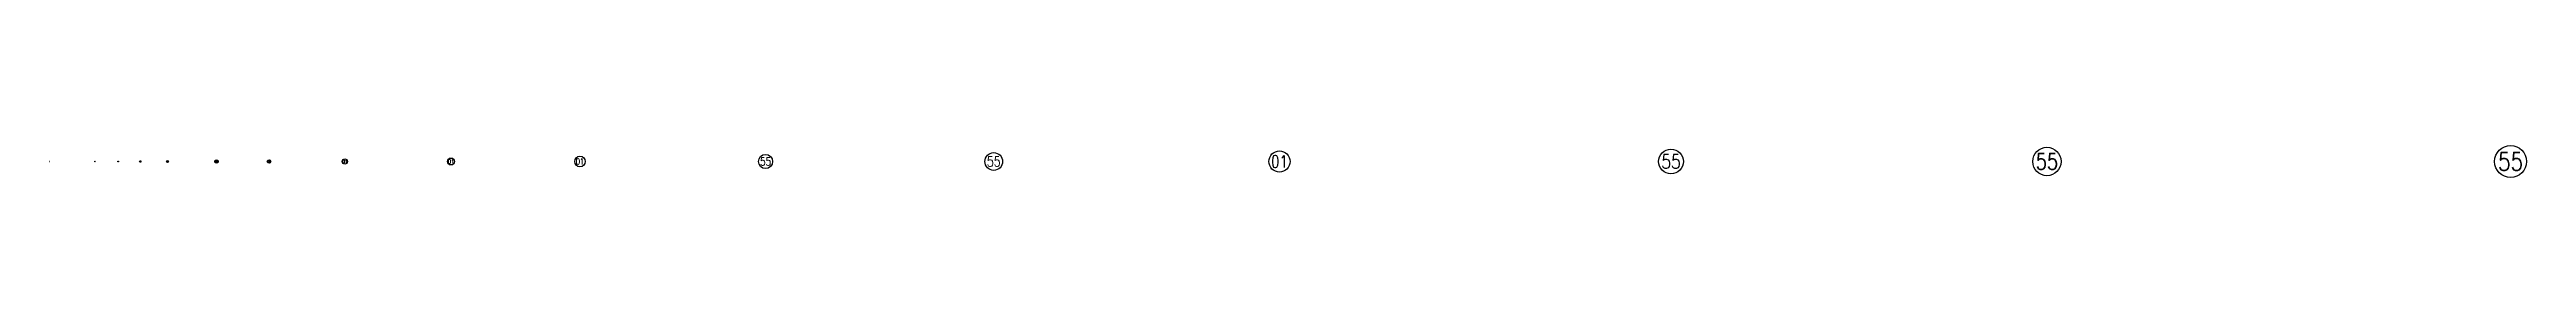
# Model space of a CAD drawing. Header units: millimetres. Extents: x 20588 to 267277, y 8853 to 162867.
# Drawn here: x 20594 to 142868, y 37033 to 38603 of the extents above; entities that cross this region are included whole.
import ezdxf

# ---------------------------------------------------------------- set-up
doc = ezdxf.new("R2010")
doc.units = ezdxf.units.MM
doc.header["$MEASUREMENT"] = 0
doc.layers.add('Ano_Line_Grid', color=4, linetype='Continuous')
doc.styles.add('Jwalant', font='romans.shx', dxfattribs={"width": 0.8})

msp = doc.modelspace()

# ---------------------------------------------------------------- linework, layer by layer
at = {"layer": 'Ano_Line_Grid'}
for centre, radius in [((35170.4, 37818), 130), ((40411.3, 37818), 172), ((46780.1, 37818), 261), ((55941.7, 37818), 348), ((67205.7, 37818), 436), ((81310.1, 37818), 523), ((100637.5, 37818), 610), ((119194.5, 37818), 700), ((142083.3, 37818), 785), ((20598.1, 37818), 4.5), ((22831.4, 37818), 9), ((23985.2, 37818), 17), ((25069, 37818), 35), ((26418.7, 37818), 55), ((28838.8, 37818), 87), ((31431.1, 37818), 87)]:
    msp.add_circle(centre, radius, dxfattribs=at)

# ---------------------------------------------------------------- texts
at = {"layer": 'Ano_Line_Grid', "attachment_point": 5, "style": 'Jwalant'}
for s, width, insert, char_height in [('01', 700.143, (40411.3, 37818), 200), ('01', 1050.214, (46780.1, 37818), 300), ('55', 1400.286, (55941.7, 37818), 400), ('55', 1750.357, (67205.7, 37818), 500), ('01', 2100.429, (81310.1, 37818), 600), ('55', 6315.714, (100637.5, 37818), 700), ('55', 6315.714, (119194.5, 37818), 800), ('55', 6315.714, (142083.3, 37818), 900), ('55', 525.107, (20598.1, 37818), 4), ('55', 525.107, (22831.4, 37818), 10), ('55', 525.107, (23985.2, 37818), 20), ('55', 525.107, (25069, 37818), 40), ('55', 525.107, (26418.7, 37818), 60), ('55', 525.107, (28838.8, 37818), 80), ('55', 525.107, (31431.1, 37818), 100), ('01', 525.107, (35170.4, 37818), 150)]:
    msp.add_mtext_dynamic_manual_height_columns(s, width=width, gutter_width=1, heights=[0], dxfattribs=dict(at, insert=insert, char_height=char_height))

doc.saveas('drawing.dxf')
